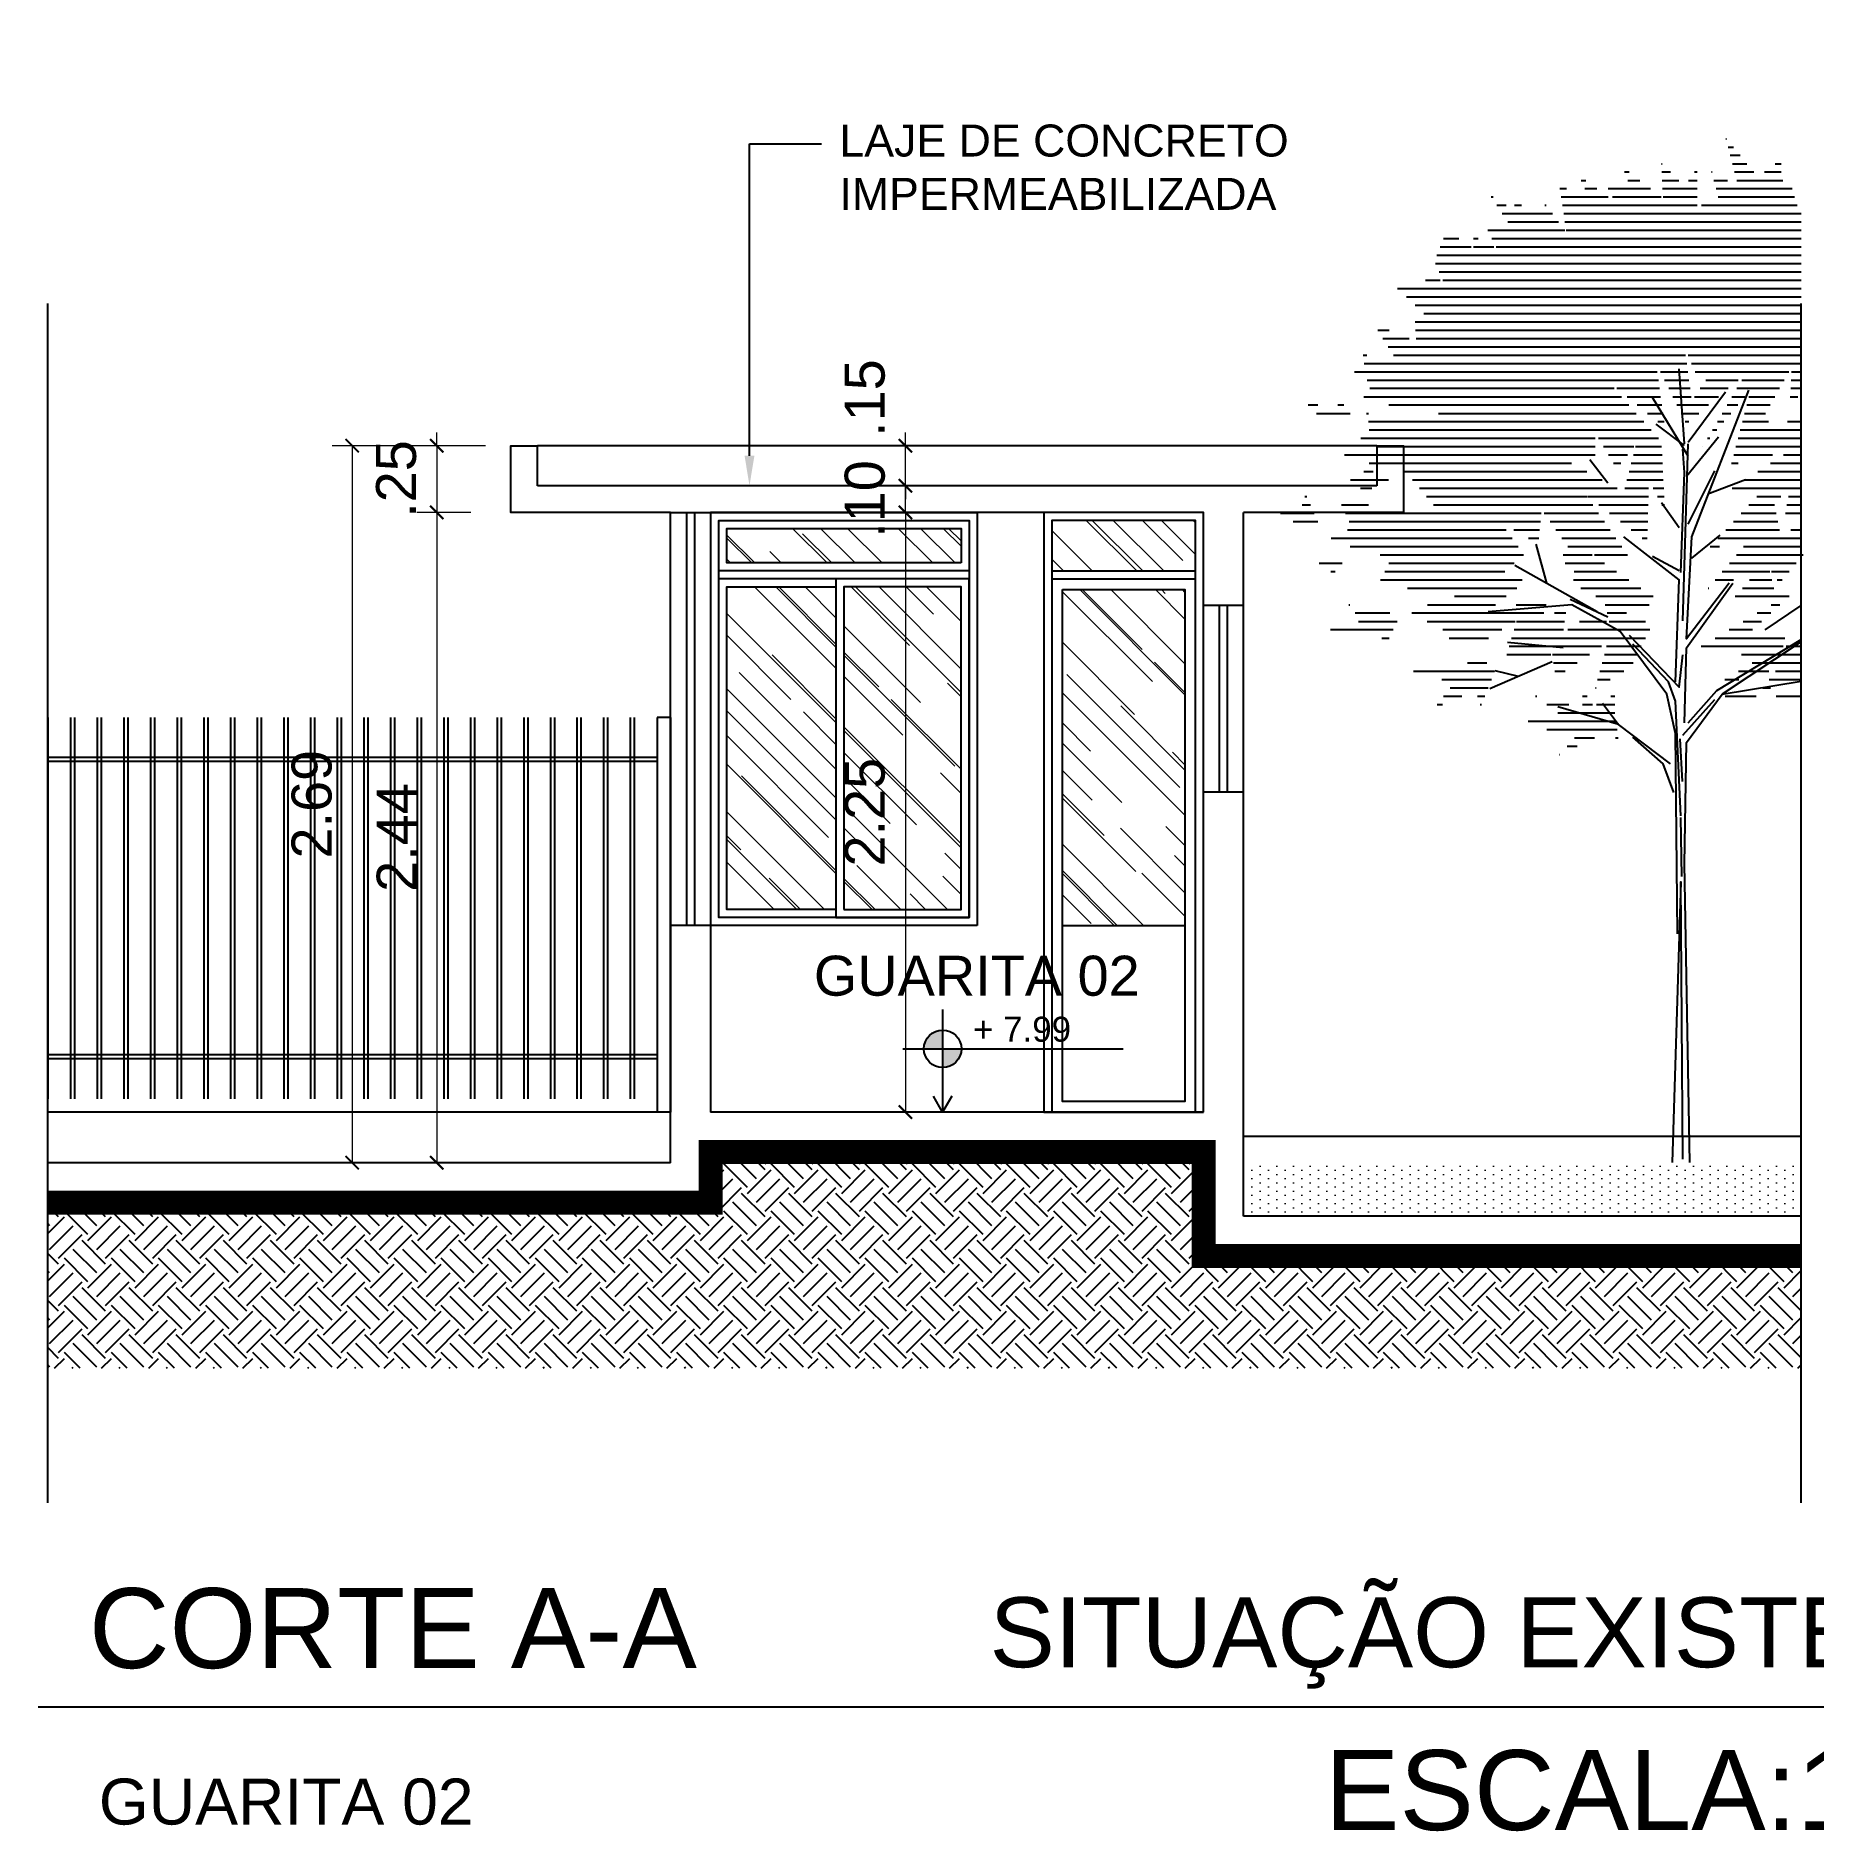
# Model space of a CAD drawing. Header units: metres. Extents: x 2146 to 3549, y -305 to 114.
# Drawn here: x 2860.14 to 2866.81, y -234.38 to -227.66 of the extents above; entities that cross this region are included whole.
import ezdxf
from ezdxf import colors
from ezdxf.entities.mleader import LeaderData, LeaderLine
from ezdxf.math import Vec2, Vec3

# ---------------------------------------------------------------- set-up
doc = ezdxf.new("R2010")
doc.units = ezdxf.units.M
doc.header["$LTSCALE"] = 6
doc.header["$MEASUREMENT"] = 0
doc.linetypes.add('DASHDOT', pattern=[1, 0.5, -0.25, 0, -0.25])
for name, color, linetype, lineweight in [('2prancha', 4, 'Continuous', 18), ('HACH', 251, 'Continuous', 5), ('texto', 3, 'Continuous', 25)]:
    doc.layers.add(name, color=color, linetype=linetype, lineweight=lineweight)
for name, color, linetype in [('COTA 1 100', 2, 'Continuous'), ('COTA DE NÍVEL', 7, 'Continuous'), ('Layout', 250, 'Continuous'), ('Layout-int', 1, 'Continuous'), ('PENA 0.05', 8, 'Continuous'), ('PENA 0.15', 7, 'Continuous'), ('PENA 0.2', 2, 'Continuous'), ('PENA 01', 1, 'Continuous'), ('PENA 02', 2, 'Continuous'), ('PENA 03', 3, 'Continuous'), ('PENA 06', 6, 'Continuous'), ('TXT ESPECIFICAÇÕES', 7, 'Continuous')]:
    doc.layers.add(name, color=color, linetype=linetype)
doc.styles.add('GRAF', font='GRAF.SHX')
doc.styles.add('Luana', font='arial.ttf')
doc.styles.get("Standard").update_dxf_attribs({"font": 'arial.ttf'})
doc.dimstyles.new('arial75', dxfattribs={"dimtxt": 0.15, "dimasz": 0.05, "dimexe": 0.075, "dimexo": 0.15, "dimgap": 0.075, "dimtad": 1, "dimzin": 4, "dimdsep": 46, "dimtxsty": 'Luana', "dimblk": 'ARCHTICK', "dimcen": 0, "dimclrd": 7, "dimclre": 7, "dimclrt": 256, "dimadec": 0, "dimazin": 0, "dimtfac": 1, "dimtix": 1, "dimtmove": 2, "dimatfit": 3, "dimldrblk": 'CLOSEDBLANK', "dimfxl": 0, "dimlwd": 5, "dimlwe": 5, "dimarcsym": 0})

msp = doc.modelspace()

# ---------------------------------------------------------------- texts
at = {"layer": 'PENA 0.05', "style": 'Luana'}
msp.add_text('SITUAÇÃO EXISTENTE', height=0.2625, dxfattribs=at).set_placement((2863.7162, -233.7827))
at = {"layer": 'PENA 0.05', "linetype": 'ByBlock', "style": 'Luana'}
msp.add_text('GUARITA 02', height=0.1725, dxfattribs=at).set_placement((2860.3741, -234.3729))
at = {"layer": 'PENA 0.2', "style": 'Luana'}
for s, p in [('CORTE A-A', (2860.3365, -233.7859)), ('ESCALA:1/75', (2864.9746, -234.3936))]:
    msp.add_text(s, height=0.3, dxfattribs=at).set_placement(p)
at = {"layer": 'texto', "color": 2, "ltscale": 0.05, "insert": (2863.6682, -231.1893), "char_height": 0.15, "width": 1.4505, "attachment_point": 5, "style": 'Luana'}
msp.add_mtext('GUARITA 02', dxfattribs=at)

# ---------------------------------------------------------------- blocks, each defined once
blk = doc.blocks.new('Arv017')
for points in [[(-14, 5371), (26, 5934)], [(-349, 4324), (-28, 3908), (-68, 4673), (-497, 5773)], [(-41, 5384), (-322, 5760)], [(-41, 5277), (227, 5719)], [(-14, 5357), (200, 5518)], [(-28, 5129), (-269, 5424)], [(-1, 4042), (-41, 5371)], [(13, 4405), (-14, 5156), (-1, 5330)], [(563, 5075), (697, 5250)], [(-41, 4767), (-242, 5169)], [(-188, 4995), (-470, 5102)], [(26, 4740), (160, 4928)], [(-68, 4512), (-282, 4686)], [(53, 3586), (26, 4351), (442, 4673)], [(1019, 4324), (1099, 4619)], [(26, 4418), (227, 4526)], [(643, 4109), (1260, 4458)], [(-14, 3278), (-28, 3841), (-376, 4324)], [(-886, 4150), (-889, 4166)], [(40, 1694), (53, 3197), (120, 3492), (469, 3962), (831, 4163), (1461, 4109)], [(563, 4069), (845, 4203)], [(-618, 3975), (-889, 4157)], [(-41, 3278), (-256, 3519), (-889, 3902)], [(402, 3935), (26, 3546), (-1, 3788)], [(-889, 3885), (-296, 3492), (-889, 3591)], [(13, 2580), (53, 3439), (107, 3586), (375, 3868)], [(898, 3841), (1314, 3881)], [(979, 3734), (1448, 3533)], [(1233, 3626), (1408, 3667)], [(-54, -23), (-14, 2217), (-28, 3130), (-296, 3492)], [(-1, 3184), (-242, 3452)], [(603, 3425), (482, 3264), (938, 3398)], [(93, 2969), (482, 3264)], [(2, 2837), (18, 3158)], [(66, 2754), (147, 2969), (375, 3170)], [(7, 2123), (13, 2568)], [(-1, 3), (13, 2083), (80, -23)]]:
    blk.add_lwpolyline(points)
at = {"layer": 'Layout-int', "color": 0}
for points in [[(-329, 7658), (-324, 7658)], [(-431, 7533), (-357, 7533)], [(-380, 7595), (-341, 7595)], [(-738, 7470), (-694, 7470)], [(-738, 7408), (-613, 7408)], [(-533, 7408), (-389, 7408)], [(-482, 7470), (-373, 7470)], [(-220, 7408), (-216, 7408)], [(-108, 7408), (-88, 7408)], [(91, 7408), (157, 7408)], [(154, 7470), (160, 7470)], [(401, 7408), (438, 7408)], [(-821, 7283), (-252, 7283)], [(-752, 7345), (-405, 7345)], [(-336, 7345), (-234, 7345)], [(-108, 7345), (-44, 7345)], [(-108, 7283), (151, 7283)], [(29, 7345), (154, 7345)], [(241, 7283), (560, 7283)], [(321, 7345), (412, 7345)], [(644, 7283), (735, 7283)], [(727, 7345), (761, 7345)], [(872, 7283), (922, 7283)], [(-859, 7158), (-141, 7158)], [(-840, 7221), (-266, 7221)], [(-108, 7221), (147, 7221)], [(-108, 7158), (903, 7158)], [(162, 7221), (528, 7221)], [(560, 7221), (912, 7221)], [(1024, 7158), (1036, 7158)], [(1210, 7158), (1262, 7158)], [(1324, 7158), (1396, 7158)], [(1423, 7221), (1438, 7221)], [(-889, 7096), (893, 7096)], [(-889, 7033), (884, 7033)], [(931, 7033), (1313, 7033)], [(978, 7096), (1355, 7096)], [(-889, 6971), (874, 6971)], [(-889, 6908), (1432, 6908)], [(884, 6971), (1463, 6971)], [(1534, 6908), (1569, 6908)], [(1681, 6908), (1794, 6908)], [(-889, 6846), (1401, 6846)], [(-889, 6784), (1846, 6784)], [(-889, 6721), (1856, 6721)], [(1418, 6846), (1569, 6846)], [(1588, 6846), (1820, 6846)], [(-889, 6659), (1827, 6659)], [(-889, 6596), (1799, 6596)], [(1821, 6596), (1931, 6596)], [(-889, 6534), (2140, 6534)], [(-889, 6471), (2074, 6471)], [(-889, 6409), (2008, 6409)], [(-889, 6346), (1942, 6346)], [(-889, 6284), (2009, 6284)], [(-889, 6222), (2005, 6222)], [(2204, 6222), (2289, 6222)], [(-889, 6159), (2000, 6159)], [(-889, 6097), (2210, 6097)], [(2054, 6159), (2250, 6159)], [(-889, 6034), (-40, 6034)], [(-889, 5972), (-67, 5972)], [(-889, 5909), (-817, 5909)], [(-797, 5909), (-94, 5909)], [(-39, 5909), (168, 5909)], [(-30, 5972), (199, 5972)], [(-22, 6034), (2170, 6034)], [(191, 5909), (2463, 5909)], [(200, 5972), (2390, 5972)], [(2371, 6034), (2399, 6034)], [(-889, 5847), (-814, 5847)], [(-889, 5785), (-810, 5785)], [(-762, 5847), (-443, 5847)], [(-726, 5785), (-406, 5785)], [(-415, 5847), (-174, 5847)], [(-341, 5785), (-131, 5785)], [(-55, 5785), (105, 5785)], [(-47, 5847), (137, 5847)], [(174, 5785), (494, 5785)], [(183, 5847), (2367, 5847)], [(514, 5785), (2347, 5785)], [(-864, 5722), (-807, 5722)], [(-691, 5722), (-497, 5722)], [(-656, 5660), (-481, 5660)], [(-467, 5722), (-369, 5722)], [(-414, 5660), (-333, 5660)], [(-268, 5722), (-88, 5722)], [(-194, 5660), (43, 5660)], [(-64, 5722), (74, 5722)], [(157, 5660), (341, 5660)], [(166, 5722), (418, 5722)], [(404, 5660), (2206, 5660)], [(459, 5722), (2392, 5722)], [(2543, 5660), (2588, 5660)], [(2739, 5660), (2810, 5660)], [(-889, 5535), (-785, 5535)], [(-643, 5535), (-448, 5535)], [(-620, 5597), (-464, 5597)], [(-362, 5597), (-296, 5597)], [(-309, 5535), (-260, 5535)], [(-120, 5597), (12, 5597)], [(-47, 5535), (-19, 5535)], [(140, 5535), (187, 5535)], [(148, 5597), (264, 5597)], [(293, 5535), (2359, 5535)], [(349, 5597), (1832, 5597)], [(2359, 5597), (2373, 5597)], [(2496, 5597), (2748, 5597)], [(-889, 5472), (-432, 5472)], [(-889, 5410), (-415, 5410)], [(-256, 5472), (-223, 5472)], [(-204, 5410), (-187, 5410)], [(183, 5410), (632, 5410)], [(238, 5472), (2352, 5472)], [(657, 5410), (2415, 5410)], [(-889, 5347), (-399, 5347)], [(-889, 5285), (-756, 5285)], [(-673, 5285), (-383, 5285)], [(-151, 5347), (-150, 5347)], [(155, 5285), (370, 5285)], [(159, 5347), (354, 5347)], [(366, 5347), (594, 5347)], [(415, 5285), (557, 5285)], [(657, 5347), (2289, 5347)], [(657, 5285), (2538, 5285)], [(-889, 5223), (-659, 5223)], [(-889, 5160), (-563, 5160)], [(-417, 5223), (-366, 5223)], [(149, 5160), (403, 5160)], [(152, 5223), (387, 5223)], [(464, 5223), (520, 5223)], [(720, 5160), (2096, 5160)], [(834, 5223), (2352, 5223)], [(2322, 5160), (2394, 5160)], [(-889, 5098), (-466, 5098)], [(-889, 5035), (-805, 5035)], [(-889, 4973), (-794, 4973)], [(-805, 5035), (-370, 5035)], [(-735, 4973), (-556, 4973)], [(139, 4973), (190, 4973)], [(143, 5035), (221, 5035)], [(146, 5098), (252, 5098)], [(255, 5098), (419, 5098)], [(256, 5035), (435, 5035)], [(258, 4973), (712, 4973)], [(491, 5035), (1976, 5035)], [(605, 5098), (2029, 5098)], [(718, 4973), (1923, 4973)], [(2208, 5098), (2492, 5098)], [(2333, 5035), (2418, 5035)], [(2820, 4973), (2836, 4973)], [(-889, 4910), (-782, 4910)], [(-889, 4848), (-770, 4848)], [(-700, 4848), (-439, 4848)], [(-688, 4910), (-497, 4910)], [(136, 4910), (158, 4910)], [(260, 4910), (630, 4910)], [(262, 4848), (549, 4848)], [(631, 4848), (1040, 4848)], [(674, 4910), (1870, 4910)], [(1062, 4848), (2531, 4848)], [(2357, 4910), (2561, 4910)], [(2765, 4848), (3018, 4848)], [(2793, 4910), (2855, 4910)], [(-889, 4786), (-882, 4786)], [(-889, 4723), (-811, 4723)], [(-725, 4723), (-323, 4723)], [(-713, 4786), (-381, 4786)], [(263, 4786), (467, 4786)], [(265, 4723), (386, 4723)], [(544, 4723), (952, 4723)], [(588, 4786), (996, 4786)], [(1068, 4786), (2502, 4786)], [(1075, 4723), (1267, 4723)], [(1326, 4723), (2515, 4723)], [(2738, 4786), (2924, 4786)], [(-889, 4661), (-739, 4661)], [(-889, 4598), (-456, 4598)], [(-738, 4661), (-264, 4661)], [(-276, 4598), (-206, 4598)], [(267, 4661), (304, 4661)], [(458, 4598), (863, 4598)], [(501, 4661), (908, 4661)], [(1081, 4661), (1158, 4661)], [(1236, 4598), (2496, 4598)], [(1281, 4661), (2639, 4661)], [(-904, 4536), (-403, 4536)], [(-851, 4473), (-350, 4473)], [(414, 4536), (662, 4536)], [(588, 4473), (882, 4473)], [(679, 4536), (897, 4536)], [(1196, 4536), (2271, 4536)], [(1265, 4473), (2205, 4473)], [(2556, 4473), (2728, 4473)], [(-798, 4411), (-667, 4411)], [(-745, 4348), (-709, 4348)], [(-668, 4348), (-502, 4348)], [(-653, 4411), (-297, 4411)], [(-382, 4348), (-243, 4348)], [(405, 4348), (819, 4348)], [(497, 4411), (814, 4411)], [(1206, 4348), (2267, 4348)], [(1334, 4411), (2236, 4411)], [(2609, 4411), (2641, 4411)], [(-798, 4224), (-394, 4224)], [(-684, 4286), (-448, 4286)], [(-195, 4286), (-190, 4286)], [(223, 4224), (651, 4224)], [(314, 4286), (764, 4286)], [(1246, 4286), (2065, 4286)], [(1326, 4224), (1713, 4224)], [(-729, 4161), (-663, 4161)], [(-661, 4099), (-559, 4099)], [(-592, 4036), (-454, 4036)], [(251, 4161), (583, 4161)], [(279, 4036), (551, 4036)], [(421, 4099), (567, 4099)], [(572, 4036), (775, 4036)], [(878, 4099), (961, 4099)], [(886, 4036), (1248, 4036)], [(1024, 4161), (1250, 4161)], [(1042, 4099), (2033, 4099)], [(1257, 4036), (1917, 4036)], [(1406, 4161), (1915, 4161)], [(2142, 4036), (2434, 4036)], [(2197, 4099), (2457, 4099)], [(2499, 4161), (2506, 4161)], [(-767, 3911), (-244, 3911)], [(-523, 3974), (-349, 3974)], [(248, 3974), (862, 3974)], [(279, 3911), (1284, 3911)], [(895, 3974), (1266, 3974)], [(1358, 3974), (1801, 3974)], [(1458, 3911), (1753, 3911)], [(2173, 3974), (2643, 3974)], [(2204, 3911), (2257, 3911)], [(-889, 3849), (-775, 3849)], [(-889, 3787), (-441, 3787)], [(-753, 3849), (-139, 3849)], [(311, 3849), (572, 3849)], [(342, 3787), (588, 3787)], [(610, 3849), (1302, 3849)], [(700, 3787), (978, 3787)], [(991, 3787), (1320, 3787)], [(-889, 3724), (-522, 3724)], [(-889, 3662), (-697, 3662)], [(-645, 3662), (-419, 3662)], [(373, 3724), (605, 3724)], [(441, 3662), (622, 3662)], [(791, 3724), (969, 3724)], [(881, 3662), (959, 3662)], [(1412, 3662), (2021, 3662)], [(1471, 3724), (1615, 3724)], [(-889, 3599), (-648, 3599)], [(-659, 3537), (-600, 3537)], [(-420, 3599), (-316, 3599)], [(545, 3599), (639, 3599)], [(650, 3537), (655, 3537)], [(1436, 3599), (1807, 3599)], [(1461, 3537), (1744, 3537)], [(-889, 3474), (-702, 3474)], [(-551, 3474), (-318, 3474)], [(509, 3474), (540, 3474)], [(509, 3412), (647, 3412)], [(678, 3412), (751, 3412)], [(716, 3474), (751, 3474)], [(855, 3412), (1021, 3412)], [(1095, 3474), (1106, 3474)], [(1485, 3474), (1541, 3474)], [(1510, 3412), (1520, 3412)], [(1658, 3474), (1794, 3474)], [(1802, 3412), (1843, 3412)], [(493, 3225), (1020, 3225)], [(502, 3287), (1161, 3287)], [(509, 3349), (936, 3349)], [(485, 3162), (505, 3162)], [(663, 3162), (812, 3162)], [(793, 3100), (868, 3100)], [(922, 3037), (924, 3037)]]:
    blk.add_lwpolyline(points, dxfattribs=at)
blk = doc.blocks.new('_ArchTick')
at = {"color": 0, "linetype": 'ByBlock', "const_width": 0.15}
blk.add_lwpolyline([(-0.5, -0.5), (0.5, 0.5)], dxfattribs=at)
blk = doc.blocks.new('*D42')
at = {"layer": 'COTA 1 100', "color": 7, "lineweight": 5}
for p, q in [((2863.5193, -229.4498), (2863.3252, -229.4498)), ((2863.4002, -229.4498), (2863.4002, -231.6998)), ((2863.5193, -231.6998), (2863.3252, -231.6998))]:
    blk.add_line(p, q, dxfattribs=at)
at = {"layer": 'Defpoints', "color": 0}
for p in [(2863.6693, -229.4498), (2863.4002, -231.6998), (2863.6693, -231.6998)]:
    blk.add_point(p, dxfattribs=at)
at = {"layer": 'COTA 1 100', "color": 7, "lineweight": 5, "xscale": 0.05, "yscale": 0.05, "zscale": 0.05}
for p, rotation in [((2863.4002, -229.4498), 90), ((2863.4002, -231.6998), 270)]:
    blk.add_blockref('_ArchTick', p, dxfattribs=dict(at, rotation=rotation))
at = {"layer": 'COTA 1 100', "insert": (2863.2486, -230.5748), "char_height": 0.15, "attachment_point": 5, "rotation": 90, "style": 'Luana'}
blk.add_mtext('2.25', dxfattribs=at)
blk = doc.blocks.new('_ClosedBlank')
at = {"layer": '2prancha', "color": 0, "lineweight": -2}
for p, q in [((-1, 0.17), (0, 0)), ((-1, 0.17), (-1, -0.17)), ((0, 0), (-1, -0.17))]:
    blk.add_line(p, q, dxfattribs=at)
blk = doc.blocks.new('*D43')
at = {"layer": 'COTA 1 100', "color": 7, "lineweight": 5}
for p, q in [((2863.4002, -229.3498), (2863.4002, -229.2998)), ((2863.4443, -229.3498), (2863.3252, -229.3498)), ((2863.4002, -229.4498), (2863.4002, -229.3498)), ((2863.5193, -229.4498), (2863.3252, -229.4498)), ((2863.4002, -229.4498), (2863.4002, -229.4998))]:
    blk.add_line(p, q, dxfattribs=at)
at = {"layer": 'Defpoints', "color": 0}
for p in [(2863.4002, -229.3498), (2863.5943, -229.3498), (2863.6693, -229.4498)]:
    blk.add_point(p, dxfattribs=at)
at = {"layer": 'COTA 1 100', "color": 7, "lineweight": 5, "xscale": 0.05, "yscale": 0.05, "zscale": 0.05}
for p, rotation in [((2863.4002, -229.3498), 270), ((2863.4002, -229.4498), 90)]:
    blk.add_blockref('_ArchTick', p, dxfattribs=dict(at, rotation=rotation))
at = {"layer": 'COTA 1 100', "insert": (2863.2486, -229.3998), "char_height": 0.15, "attachment_point": 5, "rotation": 90, "style": 'Luana'}
blk.add_mtext('.10', dxfattribs=at)
blk = doc.blocks.new('*D44')
at = {"layer": 'COTA 1 100', "color": 7, "lineweight": 5}
for p, q in [((2863.4443, -229.1998), (2863.3252, -229.1998)), ((2863.4002, -229.1998), (2863.4002, -229.1498)), ((2863.4002, -229.3498), (2863.4002, -229.1998)), ((2863.4443, -229.3498), (2863.3252, -229.3498)), ((2863.4002, -229.3498), (2863.4002, -229.3998))]:
    blk.add_line(p, q, dxfattribs=at)
at = {"layer": 'Defpoints', "color": 0}
for p in [(2863.4002, -229.1998), (2863.5943, -229.1998), (2863.5943, -229.3498)]:
    blk.add_point(p, dxfattribs=at)
at = {"layer": 'COTA 1 100', "color": 7, "lineweight": 5, "xscale": 0.05, "yscale": 0.05, "zscale": 0.05}
for p, rotation in [((2863.4002, -229.1998), 270), ((2863.4002, -229.3498), 90)]:
    blk.add_blockref('_ArchTick', p, dxfattribs=dict(at, rotation=rotation))
at = {"layer": 'COTA 1 100', "insert": (2863.2486, -229.0212), "char_height": 0.15, "attachment_point": 5, "rotation": 90, "style": 'Luana'}
blk.add_mtext('.15', dxfattribs=at)
blk = doc.blocks.new('*D45')
at = {"layer": 'COTA 1 100', "color": 7, "lineweight": 5}
for p, q in [((2861.7693, -229.1998), (2861.5667, -229.1998)), ((2861.6417, -229.1998), (2861.6417, -229.1498)), ((2861.6417, -229.1998), (2861.6417, -229.4498)), ((2861.7693, -229.4498), (2861.5667, -229.4498)), ((2861.6417, -229.4498), (2861.6417, -229.4998))]:
    blk.add_line(p, q, dxfattribs=at)
at = {"layer": 'Defpoints', "color": 0}
for p in [(2861.9193, -229.1998), (2861.6417, -229.4498), (2861.9193, -229.4498)]:
    blk.add_point(p, dxfattribs=at)
at = {"layer": 'COTA 1 100', "color": 7, "lineweight": 5, "xscale": 0.05, "yscale": 0.05, "zscale": 0.05}
for p, rotation in [((2861.6417, -229.1998), 270), ((2861.6417, -229.4498), 90)]:
    blk.add_blockref('_ArchTick', p, dxfattribs=dict(at, rotation=rotation))
at = {"layer": 'COTA 1 100', "insert": (2861.4901, -229.3248), "char_height": 0.15, "attachment_point": 5, "rotation": 90, "style": 'Luana'}
blk.add_mtext('.25', dxfattribs=at)
blk = doc.blocks.new('*D46')
at = {"layer": 'COTA 1 100', "color": 7, "lineweight": 5}
for p, q in [((2861.7693, -229.4498), (2861.5667, -229.4498)), ((2861.6417, -229.4498), (2861.6417, -231.8898)), ((2862.1417, -231.8898), (2861.5667, -231.8898))]:
    blk.add_line(p, q, dxfattribs=at)
at = {"layer": 'Defpoints', "color": 0}
for p in [(2861.9193, -229.4498), (2861.6417, -231.8898), (2862.5193, -231.8898)]:
    blk.add_point(p, dxfattribs=at)
at = {"layer": 'COTA 1 100', "color": 7, "lineweight": 5, "xscale": 0.05, "yscale": 0.05, "zscale": 0.05}
for p, rotation in [((2861.6417, -229.4498), 90), ((2861.6417, -231.8898), 270)]:
    blk.add_blockref('_ArchTick', p, dxfattribs=dict(at, rotation=rotation))
at = {"layer": 'COTA 1 100', "insert": (2861.4914, -230.6698), "char_height": 0.15, "attachment_point": 5, "rotation": 90, "style": 'Luana'}
blk.add_mtext('2.44', dxfattribs=at)
blk = doc.blocks.new('*D47')
at = {"layer": 'COTA 1 100', "color": 7, "lineweight": 5}
for p, q in [((2861.8247, -229.1998), (2861.2497, -229.1998)), ((2861.3247, -229.1998), (2861.3247, -231.8898)), ((2861.8247, -231.8898), (2861.2497, -231.8898))]:
    blk.add_line(p, q, dxfattribs=at)
at = {"layer": 'Defpoints', "color": 0}
for p in [(2862.0193, -229.1998), (2861.3247, -231.8898), (2862.0193, -231.8898)]:
    blk.add_point(p, dxfattribs=at)
at = {"layer": 'COTA 1 100', "color": 7, "lineweight": 5, "xscale": 0.05, "yscale": 0.05, "zscale": 0.05}
for p, rotation in [((2861.3247, -229.1998), 90), ((2861.3247, -231.8898), 270)]:
    blk.add_blockref('_ArchTick', p, dxfattribs=dict(at, rotation=rotation))
at = {"layer": 'COTA 1 100', "insert": (2861.1732, -230.5448), "char_height": 0.15, "attachment_point": 5, "rotation": 90, "style": 'Luana'}
blk.add_mtext('2.69', dxfattribs=at)
blk = doc.blocks.new('NIV02')
h = blk.add_hatch(color=256)
h.paths.add_polyline_path([(-43.09, -49.03, 0.414214), (-44.59, -50.53), (-43.09, -50.53)])
h.paths.add_polyline_path([(-43.09, -52.04, 0.414214), (-41.58, -50.53), (-43.09, -50.53)])
for p, q in [((-43.09, -47.38), (-43.09, -55.58)), ((-46.27, -50.53), (-28.68, -50.53))]:
    blk.add_line(p, q)
blk.add_lwpolyline([(-42.36, -54.32), (-43.09, -55.58), (-43.82, -54.32)])
blk.add_circle((-43.09, -50.53), 1.5)
at = {"style": 'GRAF'}
blk.add_attdef('ELEV', (-40.66, -49.96), '', height=1.26, dxfattribs=at)

# ---------------------------------------------------------------- dimensions: what is measured, and where the dimension line sits
at = {"layer": 'COTA 1 100'}
dim = msp.add_linear_dim(base=(2863.4002, -229.1998), p1=(2863.5943, -229.3498), p2=(2863.5943, -229.1998), angle=90, dimstyle='arial75', dxfattribs=at)
dim.commit()
dim.dimension.update_dxf_attribs({"geometry": '*D44', "text_midpoint": (2863.2486, -229.0212), "dimtype": 160})
for base, p1, p2, picture, middle in [((2861.3247, -231.8898), (2862.0193, -229.1998), (2862.0193, -231.8898), '*D47', (2861.1732, -230.5448)), ((2861.6417, -229.4498), (2861.9193, -229.1998), (2861.9193, -229.4498), '*D45', (2861.4901, -229.3248)), ((2863.4002, -229.3498), (2863.6693, -229.4498), (2863.5943, -229.3498), '*D43', (2863.2486, -229.3998)), ((2861.6417, -231.8898), (2861.9193, -229.4498), (2862.5193, -231.8898), '*D46', (2861.4914, -230.6698)), ((2863.4002, -231.6998), (2863.6693, -229.4498), (2863.6693, -231.6998), '*D42', (2863.2486, -230.5748))]:
    dim = msp.add_linear_dim(base=base, p1=p1, p2=p2, angle=90, dimstyle='arial75', dxfattribs=at)
    dim.commit()
    dim.dimension.update_dxf_attribs({"geometry": picture, "text_midpoint": middle})

# ---------------------------------------------------------------- hatches: boundary and pattern name
at = {"layer": 'HACH'}
h = msp.add_hatch(dxfattribs=at)
h.set_pattern_fill('AR-RROOF,_O', color=256, scale=0.2, angle=45)
h.set_pattern_definition([(135, (261.5457, -501.76155), (-0.169705627, 0.45254834), [3, -0.4, 1, -0.2]), (135, (261.42832, -501.50274), (0.32951176, 0.046669048), [0.6, -0.066, 1.2, -0.15]), (135, (261.5952, -501.57063), (-0.640638744, 0.830143361), [1.6, -0.28, 0.8, -0.2])])
h.paths.add_polyline_path([(2863.1698, -230.9398), (2863.6093, -230.9398), (2863.6093, -229.7298), (2863.1698, -229.7298)])
h.paths.add_polyline_path([(2863.1398, -229.7298), (2862.7304, -229.7298), (2862.7304, -230.9398), (2863.1398, -230.9398)])
h.paths.add_polyline_path([(2862.7304, -229.5098), (2862.7304, -229.6398), (2863.6093, -229.6398), (2863.6093, -229.5098)])
h.paths.add_polyline_path([(2864.4493, -229.7398), (2863.9893, -229.7398), (2863.9893, -230.9998), (2864.4493, -230.9998)])
h.paths.add_polyline_path([(2864.4893, -229.6698), (2864.4893, -229.4798), (2863.9493, -229.4798), (2863.9493, -229.6698)])
at = {"layer": 'HACH', "ltscale": 1.5}
h = msp.add_hatch(dxfattribs=at)
h.set_pattern_fill('DOTS', color=35, scale=0.5, angle=90, style=0)
h.set_pattern_definition([(90, (2864.669253, -232.089787), (-0.03125, 0.015625), [0, -0.03125])])
h.paths.add_polyline_path([(2866.7615, -231.8898), (2864.6693, -231.8898), (2864.6693, -232.0898), (2866.7615, -232.0898)])
at = {"layer": 'PENA 01', "ltscale": 1.5}
h = msp.add_hatch(dxfattribs=at)
h.set_pattern_fill('_USER', color=256, scale=0.1, angle=90, style=0, pattern_type=0)
h.set_pattern_definition([(90, (2862.46925, -231.69979), (0.1, 6e-18), [])])
h.paths.add_polyline_path([(2860.1824, -231.6498), (2860.1824, -230.2198), (2862.4693, -230.2198), (2862.4693, -231.6498)])
h = msp.add_hatch(dxfattribs=at)
h.set_pattern_fill('_USER', color=256, scale=0.1, angle=90, style=0, pattern_type=0)
h.set_pattern_definition([(90, (2862.48425, -231.69979), (0.1, 6e-18), [])])
h.paths.add_polyline_path([(2860.1824, -231.6498), (2860.1824, -230.2198), (2862.4843, -230.2198), (2862.4843, -231.6498)])
h = msp.add_hatch(dxfattribs=at)
h.set_pattern_fill('EARTH', color=256, scale=0.5, angle=45, style=0, double=1)
h.set_pattern_definition([(45, (4027.65575, 459.12537), (1e-17, 0.176776695), [0.125, -0.125]), (45, (4027.6226, 459.15852), (1e-17, 0.176776695), [0.125, -0.125]), (45, (4027.58945, 459.19167), (1e-17, 0.176776695), [0.125, -0.125]), (135, (4027.58945, 459.21376), (-0.176776695, 3e-17), [0.125, -0.125]), (135, (4027.6226, 459.24691), (-0.176776695, 3e-17), [0.125, -0.125]), (135, (4027.65575, 459.28005), (-0.176776695, 3e-17), [0.125, -0.125])])
h.paths.add_polyline_path([(2866.7615, -232.661), (2866.7615, -232.2398), (2864.5193, -232.2398), (2864.5193, -231.8498), (2862.6693, -231.8498), (2862.6693, -232.0398), (2860.1824, -232.0398), (2860.1824, -232.661)])

# ---------------------------------------------------------------- linework, layer by layer
at = {"layer": 'PENA 0.15'}
msp.add_lwpolyline([(2867.8657, -233.9331), (2860.146, -233.9331)], dxfattribs=at)
at = {"layer": 'PENA 01'}
msp.add_line((2865.1693, -229.1998), (2862.0193, -229.1998), dxfattribs=at)
at = {"layer": 'PENA 01', "ltscale": 1.5}
for p, q in [((2863.6393, -229.6698), (2862.7004, -229.6698)), ((2863.9493, -229.6698), (2864.4893, -229.6698)), ((2863.6393, -229.6998), (2862.7004, -229.6998)), ((2863.1398, -229.6998), (2863.1398, -230.9698)), ((2863.9493, -229.6998), (2864.4893, -229.6998)), ((2862.4693, -230.3698), (2860.1824, -230.3698)), ((2862.4693, -230.3848), (2860.1824, -230.3848)), ((2863.9893, -230.9998), (2864.4493, -230.9998)), ((2862.4693, -231.4856), (2860.1824, -231.4856)), ((2862.4693, -231.5006), (2860.1824, -231.5006))]:
    msp.add_line(p, q, dxfattribs=at)
for points in [[(2863.6693, -230.9998), (2862.6704, -230.9998), (2862.6704, -229.4498), (2863.6693, -229.4498)], [(2863.6393, -230.9698), (2862.7004, -230.9698), (2862.7004, -229.4798), (2863.6393, -229.4798)], [(2863.6093, -229.6398), (2862.7304, -229.6398), (2862.7304, -229.5098), (2863.6093, -229.5098)], [(2864.4893, -231.6998), (2864.4893, -229.4798), (2863.9493, -229.4798), (2863.9493, -231.6998)], [(2863.1398, -230.9398), (2862.7304, -230.9398), (2862.7304, -229.7298), (2863.1398, -229.7298)], [(2863.1398, -230.9698), (2863.6393, -230.9698), (2863.6393, -229.6998), (2863.1398, -229.6998)], [(2863.1698, -230.9398), (2863.6093, -230.9398), (2863.6093, -229.7298), (2863.1698, -229.7298)], [(2863.9893, -229.7398), (2864.4493, -229.7398), (2864.4493, -231.6598), (2863.9893, -231.6598)]]:
    msp.add_lwpolyline(points, close=True, dxfattribs=at)
msp.add_lwpolyline([(2864.5193, -231.6998), (2864.5193, -229.4498), (2863.9193, -229.4498), (2863.9193, -231.6998), (2864.5193, -231.6998)], dxfattribs=at)
at = {"layer": 'PENA 02', "ltscale": 1.5}
for p, q in [((2862.5193, -230.9998), (2862.5193, -229.4498)), ((2864.5193, -230.4998), (2864.5193, -229.7998)), ((2864.6693, -230.4998), (2864.6693, -229.7998))]:
    msp.add_line(p, q, dxfattribs=at)
for points in [[(2862.6693, -229.4498), (2862.6693, -230.9998)], [(2862.4693, -230.2198), (2862.4693, -231.6998)], [(2862.5193, -230.2198), (2862.4693, -230.2198)], [(2862.5193, -230.2198), (2862.5193, -231.6998)]]:
    msp.add_lwpolyline(points, dxfattribs=at)
at = {"layer": 'PENA 02', "const_width": 0.09}
msp.add_lwpolyline([(2866.7615, -232.2398), (2864.5193, -232.2398), (2864.5193, -231.8498), (2862.6693, -231.8498), (2862.6693, -232.0398), (2860.1824, -232.0398)], dxfattribs=at)
at = {"layer": 'PENA 03', "linetype": 'DASHDOT', "ltscale": 1.5}
for p, q in [((2860.1824, -233.1661), (2860.1824, -227.6619)), ((2866.7615, -233.1661), (2866.7615, -227.6619))]:
    msp.add_line(p, q, dxfattribs=at)
at = {"layer": 'PENA 03'}
for p, q in [((2862.5798, -230.9998), (2862.5798, -229.4498)), ((2862.6098, -230.9998), (2862.6098, -229.4498)), ((2864.5793, -230.4998), (2864.5793, -229.7998)), ((2864.6093, -230.4998), (2864.6093, -229.7998)), ((2862.5193, -231.6998), (2860.1824, -231.6998)), ((2864.6693, -231.7898), (2866.7615, -231.7898))]:
    msp.add_line(p, q, dxfattribs=at)
at = {"layer": 'PENA 06'}
for p, q in [((2862.0193, -229.3498), (2862.0193, -229.1998)), ((2865.1693, -229.1998), (2865.1693, -229.3498)), ((2865.1693, -229.3498), (2862.0193, -229.3498)), ((2862.5193, -229.4498), (2862.6693, -229.4498)), ((2864.5193, -229.7998), (2864.5193, -229.4498)), ((2864.6693, -229.7998), (2864.6693, -229.4498)), ((2864.6693, -229.7998), (2864.5193, -229.7998)), ((2864.5193, -231.6998), (2864.5193, -230.4998)), ((2864.6693, -230.4998), (2864.5193, -230.4998)), ((2864.6693, -232.0898), (2864.6693, -230.4998)), ((2862.5193, -231.8898), (2862.5193, -230.9998)), ((2862.6704, -230.9998), (2862.5193, -230.9998)), ((2864.5193, -231.6998), (2862.6693, -231.6998)), ((2862.5193, -231.8898), (2860.1824, -231.8898)), ((2866.7615, -232.0898), (2864.6693, -232.0898))]:
    msp.add_line(p, q, dxfattribs=at)
for points in [[(2862.5193, -229.4498), (2861.9193, -229.4498), (2861.9193, -229.1998), (2862.0193, -229.1998)], [(2865.1693, -229.1998), (2865.2693, -229.1998), (2865.2693, -229.4498), (2864.6693, -229.4498)], [(2864.5193, -229.4498), (2862.6693, -229.4498)], [(2862.6693, -230.9998), (2862.6693, -231.6998)]]:
    msp.add_lwpolyline(points, dxfattribs=at)

# ---------------------------------------------------------------- block references
at = {"layer": 'COTA DE NÍVEL', "ltscale": 0.05}
ref = msp.add_blockref('NIV02', (2865.5653, -229.0876), dxfattribs=dict(at, xscale=0.04700033422459893, yscale=0.04700033422459893, zscale=0.04700033422459893))
ref.add_attrib('ELEV', '+ 7.99', (2863.6542, -231.4358), dxfattribs={"layer": '0', "height": 0.09375, "style": 'Luana'})
at = {"layer": 'Layout', "color": 72, "true_color": 0x5cb800, "xscale": -0.0005, "yscale": 0.0005, "zscale": 0.0005}
msp.add_blockref('Arv017', (2866.3169, -231.8781), dxfattribs=at)

msp.set_redraw_order([(e.dxf.handle, doc.entitydb.next_handle()) for e in msp.query("TEXT MTEXT ATTDEF DIMENSION ARC_DIMENSION")])  # texts and dimensions are drawn at this point

# ---------------------------------------------------------------- leaders
at = {"layer": 'TXT ESPECIFICAÇÕES', "ltscale": 0.05}
ml = msp.add_multileader_mtext('Standard', dxfattribs=at)
ml.set_content('LAJE DE CONCRETO\\PIMPERMEABILIZADA', color=256)
ml.set_leader_properties()
ml.build(insert=Vec2(0, 0))
ml.multileader.update_dxf_attribs({"dogleg_length": 0.36, "arrow_head_size": 0.1125})
ctx = ml.context
ctx.base_point, ctx.char_height, ctx.arrow_head_size, ctx.landing_gap_size, ctx.plane_origin = Vec3(2863.0853, -228.0668), 0.12, 0.1125, 0.0675, Vec3(2862.7436, -228.0992)
notes = []
notes.append((ctx, [(0, (1, 1, 0), (2862.8153, -228.0668), (1, 0), 0.27, [(0, [(2862.8153, -229.3498)], 0, [])])]))
ctx.mtext.insert, ctx.mtext.flow_direction = Vec3(2863.1528, -227.9948), 5
for ctx, leaders in notes:
    for number, flags, end, landing, length, lines in leaders:
        leader = LeaderData()
        leader.index, (leader.has_last_leader_line, leader.has_dogleg_vector, leader.attachment_direction) = number, flags
        leader.last_leader_point, leader.dogleg_vector, leader.dogleg_length = Vec3(end), Vec3(landing), length
        for number, points, colour, breaks in lines:
            line = LeaderLine()
            line.index, line.vertices, line.color, line.breaks = number, Vec3.list(points), colors.encode_raw_color(colour), breaks
            leader.lines.append(line)
        ctx.leaders.append(leader)

doc.saveas('drawing.dxf')
